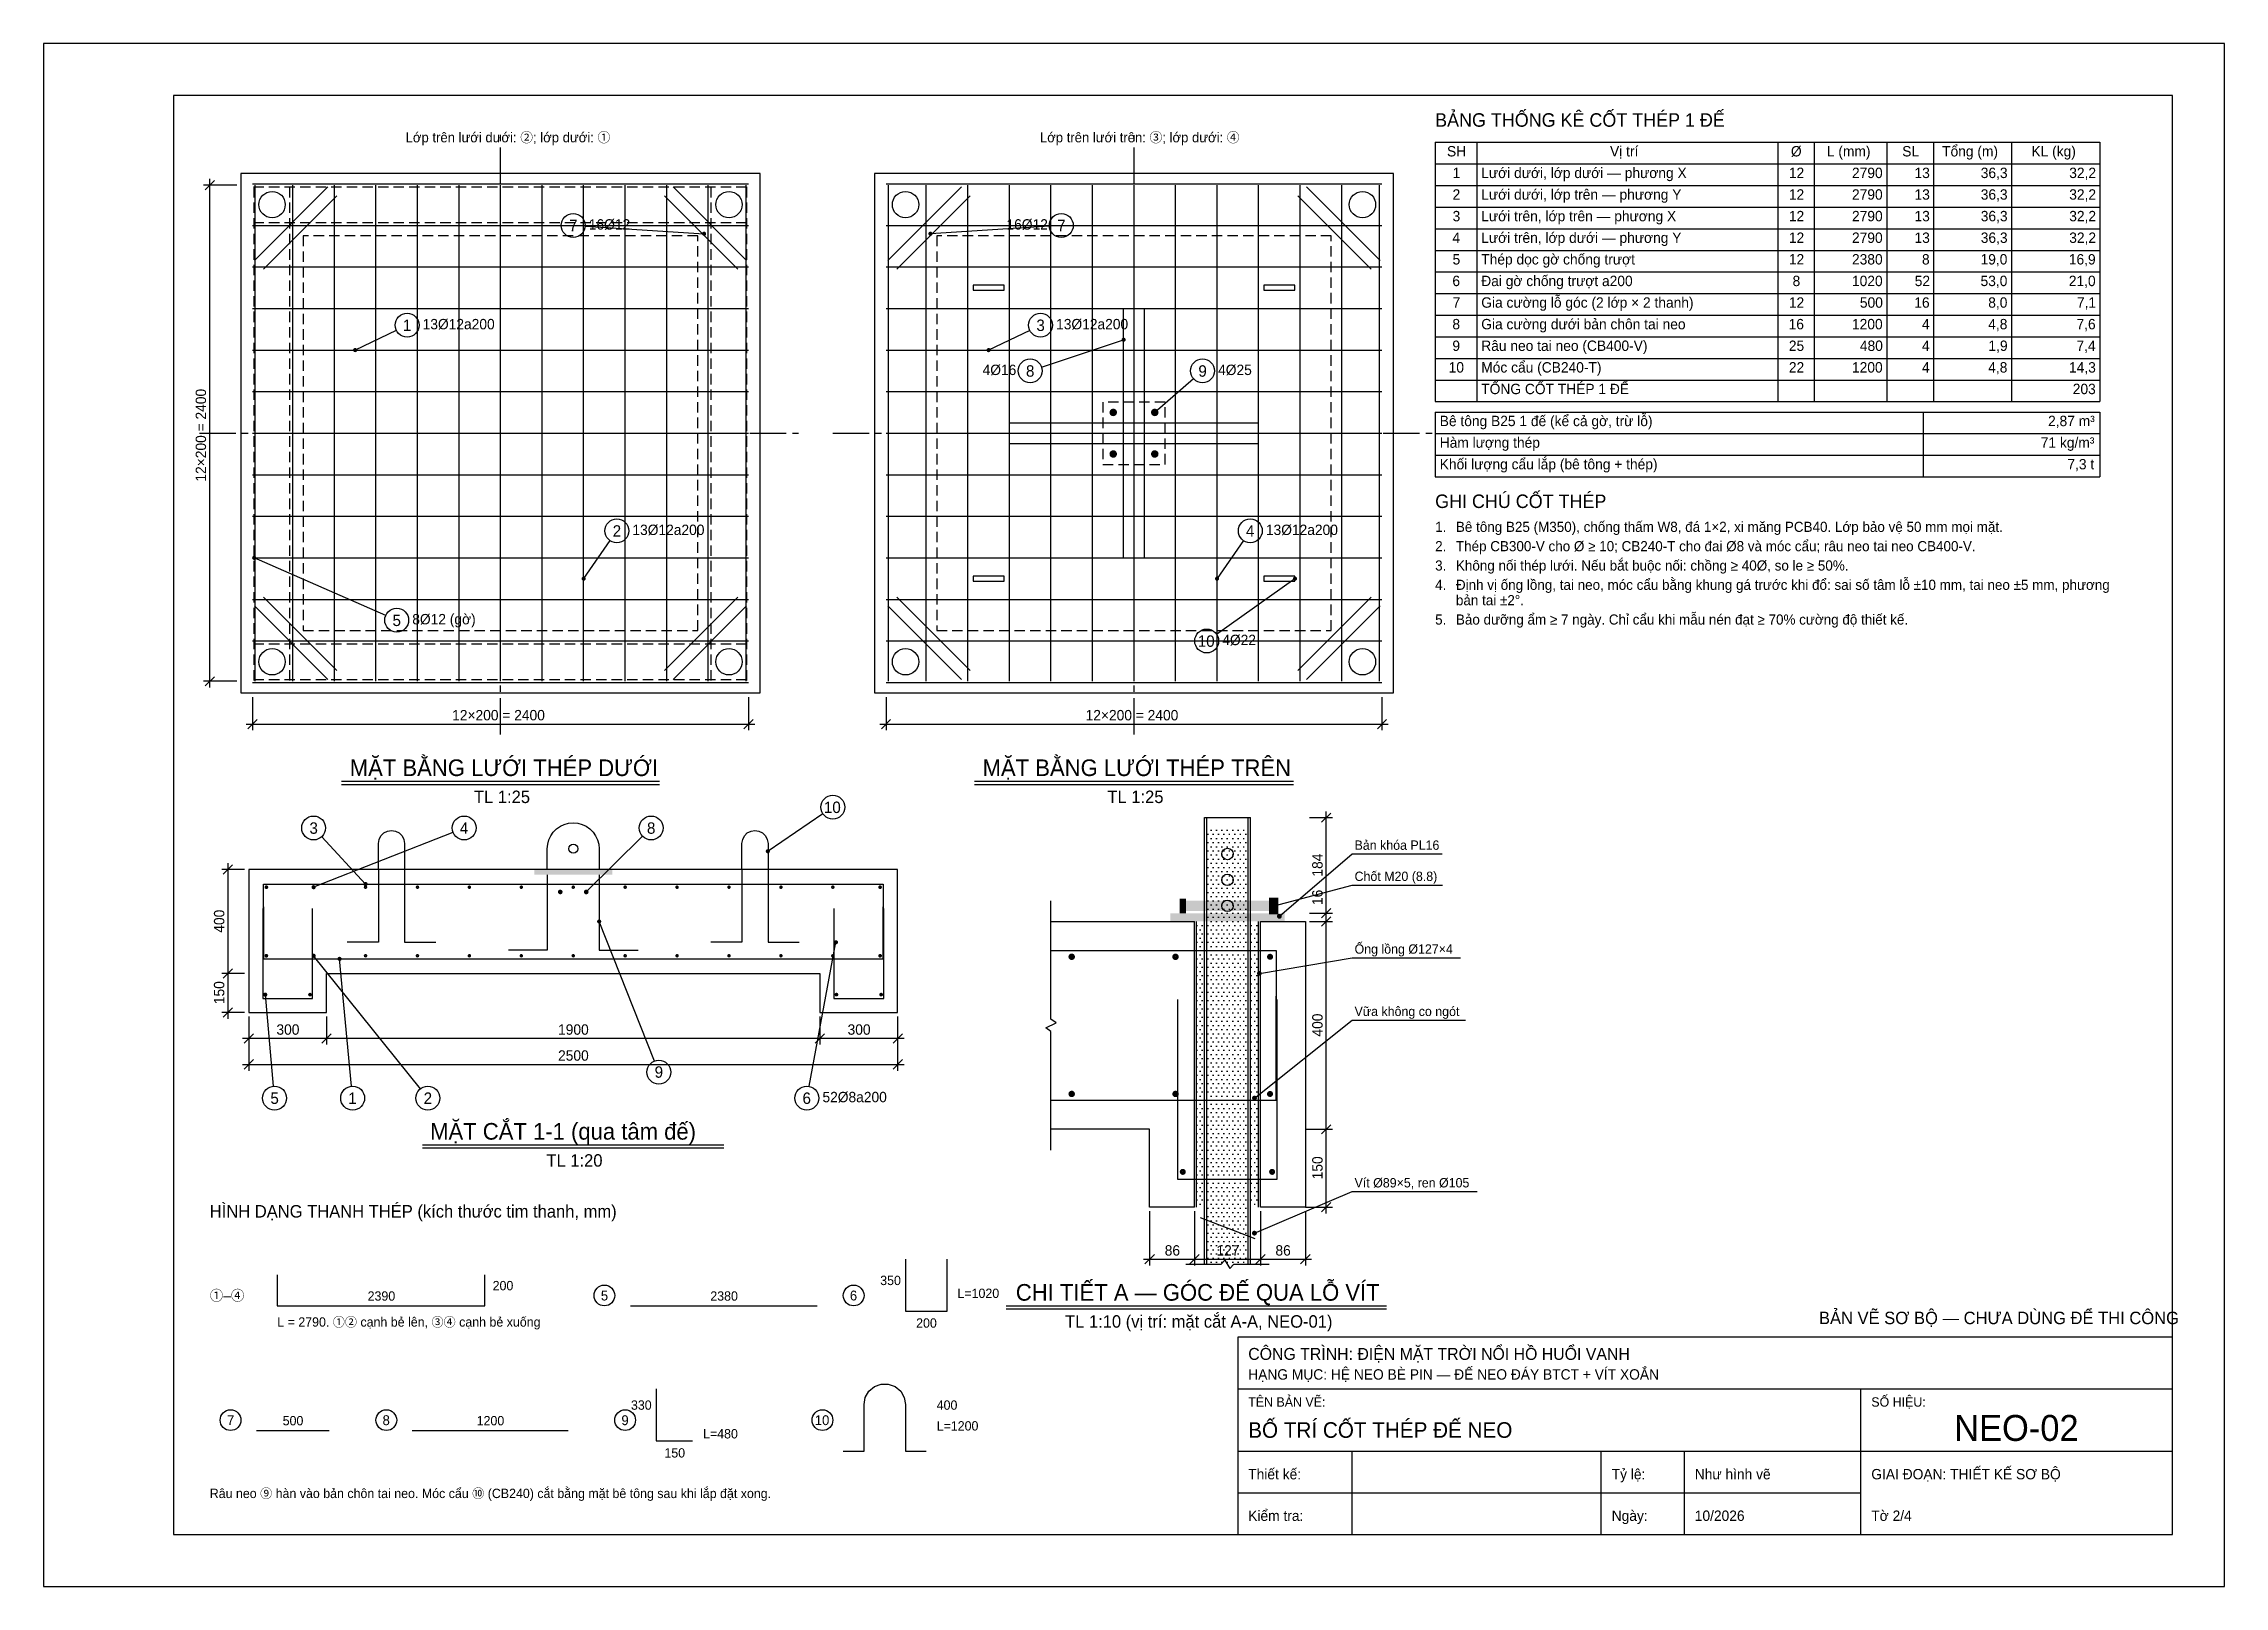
# Model space of a CAD drawing. Extents: x 0 to 45000, y 0 to 7425.
# Drawn here: x 11500 to 22000, y 0 to 7425 of the extents above; entities that cross this region are included whole.
import ezdxf

# ---------------------------------------------------------------- set-up
doc = ezdxf.new("R2010")
doc.units = 0
doc.header["$LTSCALE"] = 25
doc.linetypes.add('CENTER', pattern=[10.6, 7, -1.2, 1.2, -1.2])
doc.linetypes.add('DASHED', pattern=[3, 2, -1])
for name, color, linetype in [('AN', 8, 'DASHED'), ('BT', 7, 'CONTINUOUS'), ('BT_N', 7, 'CONTINUOUS'), ('BUN', 32, 'CONTINUOUS'), ('DIM', 8, 'CONTINUOUS'), ('KHUNG', 7, 'CONTINUOUS'), ('KHUNG_M', 7, 'CONTINUOUS'), ('TEXT', 7, 'CONTINUOUS'), ('THEP', 1, 'CONTINUOUS'), ('THEP_D', 1, 'DASHED'), ('THEPHINH', 5, 'CONTINUOUS'), ('THEPHINH_D', 5, 'DASHED'), ('TRUC', 1, 'CENTER'), ('VUA', 8, 'CONTINUOUS')]:
    doc.layers.add(name, color=color, linetype=linetype)
doc.styles.add('VN', font='arial.ttf', dxfattribs={"width": 0.95})

msp = doc.modelspace()

# ---------------------------------------------------------------- texts
at = {"layer": 'TEXT', "style": 'VN', "width": 0.95}
for s, height, p in [('BẢNG THỐNG KÊ CỐT THÉP 1 ĐẾ', 65, (18200, 7025)), ('Lớp trên lưới dưới: ②; lớp dưới: ①', 47.5, (13243, 6950)), ('Lớp trên lưới trên: ③; lớp dưới: ④', 47.5, (16297, 6950)), ('SH', 50, (18257, 6882)), ('Vị trí', 50, (19042, 6882)), ('Ø', 50, (19913, 6882)), ('L (mm)', 50, (20086, 6882)), ('SL', 50, (20449, 6882)), ('Tổng (m)', 50, (20641, 6882)), ('KL (kg)', 50, (21071, 6882)), ('1', 50, (18284, 6778)), ('Lưới dưới, lớp dưới — phương X', 50, (18422, 6778)), ('12', 50, (19903, 6778)), ('2790', 50, (20207, 6778)), ('13', 50, (20508, 6778)), ('36,3', 50, (20827, 6778)), ('32,2', 50, (21253, 6778)), ('2', 50, (18284, 6674)), ('Lưới dưới, lớp trên — phương Y', 50, (18422, 6674)), ('12', 50, (19903, 6674)), ('2790', 50, (20207, 6674)), ('13', 50, (20508, 6674)), ('36,3', 50, (20827, 6674)), ('32,2', 50, (21253, 6674)), ('3', 50, (18284, 6570)), ('Lưới trên, lớp trên — phương X', 50, (18422, 6570)), ('12', 50, (19903, 6570)), ('2790', 50, (20207, 6570)), ('13', 50, (20508, 6570)), ('36,3', 50, (20827, 6570)), ('32,2', 50, (21253, 6570)), ('7', 55, (14030, 6522)), ('16Ø12', 50, (14125, 6530)), ('16Ø12', 50, (16136, 6530)), ('7', 55, (16380, 6522)), ('4', 50, (18283, 6466)), ('Lưới trên, lớp dưới — phương Y', 50, (18422, 6466)), ('12', 50, (19903, 6466)), ('2790', 50, (20207, 6466)), ('13', 50, (20508, 6466)), ('36,3', 50, (20827, 6466)), ('32,2', 50, (21253, 6466)), ('5', 50, (18284, 6362)), ('Thép dọc gờ chống trượt', 50, (18422, 6362)), ('12', 50, (19903, 6362)), ('2380', 50, (20207, 6362)), ('8', 50, (20544, 6362)), ('19,0', 50, (20826, 6362)), ('16,9', 50, (21251, 6362)), ('6', 50, (18283, 6258)), ('Đai gờ chống trượt a200', 50, (18422, 6258)), ('8', 50, (19921, 6258)), ('1020', 50, (20207, 6258)), ('52', 50, (20509, 6258)), ('53,0', 50, (20826, 6258)), ('21,0', 50, (21251, 6258)), ('7', 50, (18284, 6154)), ('Gia cường lỗ góc (2 lớp × 2 thanh)', 50, (18422, 6154)), ('12', 50, (19903, 6154)), ('500', 50, (20245, 6154)), ('16', 50, (20507, 6154)), ('8,0', 50, (20863, 6154)), ('7,1', 50, (21290, 6154)), ('1', 55, (13230, 6042)), ('13Ø12a200', 50, (13325, 6050)), ('3', 55, (16280, 6042)), ('13Ø12a200', 50, (16375, 6050)), ('8', 50, (18283, 6050)), ('Gia cường dưới bản chôn tai neo', 50, (18422, 6050)), ('16', 50, (19902, 6050)), ('1200', 50, (20207, 6050)), ('4', 50, (20544, 6050)), ('4,8', 50, (20863, 6050)), ('7,6', 50, (21288, 6050)), ('9', 50, (18283, 5946)), ('Râu neo tai neo (CB400-V)', 50, (18422, 5946)), ('25', 50, (19903, 5946)), ('480', 50, (20245, 5946)), ('4', 50, (20544, 5946)), ('1,9', 50, (20864, 5946)), ('7,4', 50, (21288, 5946)), ('4Ø16', 50, (16021, 5830)), ('4Ø25', 50, (17155, 5830)), ('10', 50, (18265, 5842)), ('Móc cẩu (CB240-T)', 50, (18422, 5842)), ('22', 50, (19903, 5842)), ('1200', 50, (20207, 5842)), ('4', 50, (20544, 5842)), ('4,8', 50, (20863, 5842)), ('14,3', 50, (21252, 5842)), ('8', 55, (16230, 5822)), ('9', 55, (17060, 5822)), ('TỔNG CỐT THÉP 1 ĐẾ', 50, (18422, 5738)), ('203', 50, (21270, 5738)), ('Bê tông B25 1 đế (kể cả gờ, trừ lỗ)', 50, (18222, 5584)), ('2,87 m³', 50, (21151, 5584)), ('Hàm lượng thép', 50, (18222, 5480)), ('71 kg/m³', 50, (21116, 5480)), ('Khối lượng cẩu lắp (bê tông + thép)', 50, (18222, 5376)), ('7,3 t', 50, (21244, 5376)), ('GHI CHÚ CỐT THÉP', 65, (18200, 5190)), ('2', 55, (14240, 5052)), ('13Ø12a200', 50, (14335, 5060)), ('4', 55, (17289, 5052)), ('13Ø12a200', 50, (17385, 5060)), ('1.', 48.8, (18200, 5075)), ('Bê tông B25 (M350), chống thấm W8, đá 1×2, xi măng PCB40. Lớp bảo vệ 50 mm mọi mặt.', 48.75, (18300, 5075)), ('3.', 48.8, (18200, 4889)), ('2.', 48.8, (18200, 4982)), ('Thép CB300-V cho Ø ≥ 10; CB240-T cho đai Ø8 và móc cẩu; râu neo tai neo CB400-V.', 48.75, (18300, 4982)), ('Không nối thép lưới. Nếu bắt buộc nối: chồng ≥ 40Ø, so le ≥ 50%.', 48.75, (18300, 4889)), ('4.', 48.8, (18200, 4796)), ('Định vị ống lồng, tai neo, móc cẩu bằng khung gá trước khi đổ: sai số tâm lỗ ±10 mm, tai neo ±5 mm, phương', 48.75, (18300, 4796)), ('bản tai ±2°.', 48.75, (18300, 4722)), ('5', 55, (13180, 4622)), ('8Ø12 (gờ)', 50, (13275, 4630)), ('5.', 48.8, (18200, 4629)), ('Bảo dưỡng ẩm ≥ 7 ngày. Chỉ cẩu khi mẫu nén đạt ≥ 70% cường độ thiết kế.', 48.75, (18300, 4629)), ('10', 55, (17057, 4522)), ('4Ø22', 50, (17175, 4530)), ('12×200 = 2400', 50, (13467, 4168)), ('12×200 = 2400', 50, (16517, 4168)), ('MẶT BẰNG LƯỚI THÉP DƯỚI', 80, (12974, 3900)), ('MẶT BẰNG LƯỚI THÉP TRÊN', 80, (16021, 3900)), ('TL 1:25', 60, (13572, 3770)), ('TL 1:25', 60, (16622, 3770)), ('3', 55, (12780, 3622)), ('4', 55, (13504, 3622)), ('8', 55, (14405, 3622)), ('10', 55, (15257, 3722)), ('Bản khóa PL16', 45, (17812, 3545)), ('Chốt M20 (8.8)', 45, (17812, 3395)), ('Ống lồng Ø127×4', 45, (17812, 3045)), ('Vữa không co ngót', 45, (17812, 2745)), ('300', 50, (12621, 2655)), ('1900', 50, (13977, 2655)), ('300', 50, (15371, 2655)), ('2500', 50, (13977, 2530)), ('9', 55, (14442, 2448)), ('5', 55, (12592, 2322)), ('1', 55, (12967, 2322)), ('2', 55, (13330, 2322)), ('6', 55, (15154, 2322)), ('52Ø8a200', 50, (15250, 2330)), ('MẶT CẮT 1-1 (qua tâm đế)', 80, (13361, 2150)), ('TL 1:20', 60, (13921, 2020)), ('Vít Ø89×5, ren Ø105', 45, (17812, 1920)), ('HÌNH DẠNG THANH THÉP (kích thước tim thanh, mm)', 60, (12300, 1775)), ('86', 50, (16898, 1592)), ('127', 50, (17147, 1592)), ('86', 50, (17431, 1592)), ('200', 45, (13662, 1425)), ('350', 45, (15528, 1450)), ('CHI TIẾT A — GÓC ĐẾ QUA LỖ VÍT', 80, (16181, 1375)), ('①–④', 50, (12300, 1375)), ('2390', 45, (13060, 1375)), ('5', 47.5, (14183, 1376)), ('2380', 45, (14710, 1375)), ('6', 47.5, (15382, 1376)), ('L=1020', 45, (15900, 1388)), ('L = 2790. ①② cạnh bẻ lên, ③④ cạnh bẻ xuống', 45, (12625, 1250)), ('200', 45, (15701, 1245)), ('TL 1:10 (vị trí: mặt cắt A-A, NEO-01)', 60, (16418, 1245)), ('BẢN VẼ SƠ BỘ — CHƯA DÙNG ĐỂ THI CÔNG', 60, (20048, 1262)), ('CÔNG TRÌNH: ĐIỆN MẶT TRỜI NỔI HỒ HUỔI VANH', 57.5, (17300, 1090)), ('HẠNG MỤC: HỆ NEO BÈ PIN — ĐẾ NEO ĐÁY BTCT + VÍT XOẮN', 50, (17300, 995)), ('330', 45, (14328, 850)), ('400', 45, (15800, 850)), ('TÊN BẢN VẼ:', 45, (17300, 865)), ('SỐ HIỆU:', 45, (20300, 865)), ('7', 47.5, (12383, 776)), ('500', 45, (12651, 775)), ('8', 47.5, (13132, 776)), ('1200', 45, (13585, 775)), ('9', 47.5, (14282, 776)), ('L=480', 45, (14675, 712)), ('10', 47.5, (15213, 776)), ('L=1200', 45, (15800, 750)), ('BỐ TRÍ CỐT THÉP ĐẾ NEO', 75, (17300, 715)), ('NEO-02', 125, (20699, 700)), ('150', 45, (14489, 620)), ('Thiết kế:', 50, (17300, 515)), ('Tỷ lệ:', 50, (19050, 515)), ('Như hình vẽ', 50, (19450, 515)), ('GIAI ĐOẠN: THIẾT KẾ SƠ BỘ', 50, (20300, 515)), ('Râu neo ⑨ hàn vào bản chôn tai neo. Móc cẩu ⑩ (CB240) cắt bằng mặt bê tông sau khi lắp đặt xong.', 45, (12300, 425)), ('Kiểm tra:', 50, (17300, 315)), ('Ngày:', 50, (19050, 315)), ('10/2026', 50, (19450, 315)), ('Tờ 2/4', 50, (20300, 315))]:
    msp.add_text(s, height=height, dxfattribs=at).set_placement(p)
for s, p in [('12×200 = 2400', (12282, 5317)), ('184', (17658, 3416)), ('16', (17658, 3279)), ('400', (12370, 3146)), ('150', (12370, 2802)), ('400', (17658, 2646)), ('150', (17658, 1959))]:
    msp.add_text(s, height=50, rotation=90, dxfattribs=at).set_placement(p)

# ---------------------------------------------------------------- linework, layer by layer
at = {"layer": 'AN'}
for points in [[(12750, 4600), (14650, 4600), (14650, 6500), (12750, 6500)], [(15800, 4600), (17700, 4600), (17700, 6500), (15800, 6500)]]:
    msp.add_lwpolyline(points, close=True, dxfattribs=at)
at = {"layer": 'BT'}
msp.add_line((16350, 3200), (17041, 3200), dxfattribs=at)
for points in [[(12450, 4300), (14950, 4300), (14950, 6800), (12450, 6800)], [(15500, 4300), (18000, 4300), (18000, 6800), (15500, 6800)], [(12488, 2762), (12862, 2762), (12862, 2950), (15238, 2950), (15238, 2762), (15612, 2762), (15612, 3450), (12488, 3450)]]:
    msp.add_lwpolyline(points, close=True, dxfattribs=at)
for points in [[(17359, 3200), (17575, 3200), (17575, 1825), (17359, 1825)], [(17041, 1825), (16825, 1825), (16825, 2200), (16350, 2200)]]:
    msp.add_lwpolyline(points, dxfattribs=at)
at = {"layer": 'BT_N'}
msp.add_lwpolyline([(16350, 2100), (16350, 2670), (16325, 2688), (16375, 2712), (16350, 2730), (16350, 3300)], dxfattribs=at)
at = {"layer": 'BUN'}
for p, q in [((17575, 2200), (17700, 2200)), ((17575, 1825), (17700, 1825))]:
    msp.add_line(p, q, dxfattribs=at)
at = {"layer": 'DIM'}
for p, q in [((12430, 6744), (12270, 6744)), ((12278, 6722), (12322, 6766)), ((12300, 4326), (12300, 6774)), ((14107, 6546), (14680, 6510)), ((16343, 6546), (15770, 6510)), ((13198, 6045), (13000, 5950)), ((16248, 6045), (16050, 5950)), ((16305, 5868), (16700, 6000)), ((17037, 5812), (16850, 5650)), ((13147, 4673), (12514, 4950)), ((14227, 5033), (14100, 4850)), ((17277, 5033), (17150, 4850)), ((17147, 4583), (17525, 4850)), ((12430, 4356), (12270, 4356)), ((12278, 4334), (12322, 4378)), ((12506, 4280), (12506, 4120)), ((14894, 4280), (14894, 4120)), ((15556, 4280), (15556, 4120)), ((17944, 4280), (17944, 4120)), ((12476, 4150), (14924, 4150)), ((12484, 4128), (12528, 4172)), ((14872, 4128), (14916, 4172)), ((15526, 4150), (17974, 4150)), ((15534, 4128), (15578, 4172)), ((17922, 4128), (17966, 4172)), ((15252, 3718), (14988, 3538)), ((17595, 3700), (17705, 3700)), ((17652, 3678), (17698, 3722)), ((17675, 3210), (17675, 3730)), ((13471, 3629), (12800, 3365)), ((12839, 3608), (13050, 3380)), ((14384, 3610), (14112, 3342)), ((12365, 3428), (12410, 3472)), ((12388, 2920), (12388, 3480)), ((17450, 3225), (17800, 3525)), ((17800, 3525), (18234, 3525)), ((12468, 3450), (12358, 3450)), ((17425, 3275), (17800, 3375)), ((17800, 3375), (18235, 3375)), ((17652, 3217), (17698, 3262)), ((17652, 3217), (17698, 3262)), ((17675, 3170), (17675, 3270)), ((14441, 2528), (14175, 3200)), ((17595, 3240), (17705, 3240)), ((17595, 3240), (17705, 3240)), ((17595, 3200), (17705, 3200)), ((17595, 3200), (17705, 3200)), ((17652, 3178), (17698, 3222)), ((17652, 3178), (17698, 3222)), ((17675, 2170), (17675, 3230)), ((15186, 2407), (15315, 3100)), ((12468, 2950), (12358, 2950)), ((12468, 2950), (12358, 2950)), ((12365, 2928), (12410, 2972)), ((12365, 2928), (12410, 2972)), ((12388, 2732), (12388, 2980)), ((13314, 2395), (12800, 3035)), ((12982, 2407), (12925, 3020)), ((17354, 2950), (17800, 3025)), ((17800, 3025), (18322, 3025)), ((12607, 2407), (12568, 2848)), ((12468, 2762), (12358, 2762)), ((12365, 2740), (12410, 2785)), ((12488, 2742), (12488, 2608)), ((12488, 2742), (12488, 2482)), ((12862, 2742), (12862, 2608)), ((12862, 2742), (12862, 2608)), ((15238, 2742), (15238, 2608)), ((15238, 2742), (15238, 2608)), ((15612, 2742), (15612, 2608)), ((15612, 2742), (15612, 2482)), ((12458, 2638), (12893, 2638)), ((12465, 2615), (12510, 2660)), ((12832, 2638), (15268, 2638)), ((12840, 2615), (12885, 2660)), ((12840, 2615), (12885, 2660)), ((15207, 2638), (15643, 2638)), ((15215, 2615), (15260, 2660)), ((15215, 2615), (15260, 2660)), ((15590, 2615), (15635, 2660)), ((17330, 2350), (17800, 2725)), ((17800, 2725), (18346, 2725)), ((12465, 2490), (12510, 2535)), ((15590, 2490), (15635, 2535)), ((12458, 2512), (15643, 2512)), ((17652, 2178), (17698, 2222)), ((17652, 2178), (17698, 2222)), ((17675, 1795), (17675, 2230)), ((17595, 2200), (17705, 2200)), ((17595, 2200), (17705, 2200)), ((17330, 1700), (17800, 1900)), ((17800, 1900), (18402, 1900)), ((16825, 1805), (16825, 1545)), ((17041, 1805), (17041, 1545)), ((17041, 1805), (17041, 1545)), ((17359, 1805), (17359, 1545)), ((17359, 1805), (17359, 1545)), ((17575, 1805), (17575, 1545)), ((17595, 1825), (17705, 1825)), ((17652, 1802), (17698, 1848)), ((16795, 1575), (17071, 1575)), ((16802, 1552), (16848, 1598)), ((17011, 1575), (17389, 1575)), ((17019, 1552), (17064, 1598)), ((17019, 1552), (17064, 1598)), ((17329, 1575), (17605, 1575)), ((17336, 1552), (17381, 1598)), ((17336, 1552), (17381, 1598)), ((17552, 1552), (17598, 1598))]:
    msp.add_line(p, q, dxfattribs=at)
for points, const_width in [([(14685, 6510, 1), (14675, 6510, 1)], 10), ([(15775, 6510, 1), (15765, 6510, 1)], 10), ([(16705, 6000, 1), (16695, 6000, 1)], 10), ([(13005, 5950, 1), (12995, 5950, 1)], 10), ([(16055, 5950, 1), (16045, 5950, 1)], 10), ([(16855, 5650, 1), (16845, 5650, 1)], 10), ([(12519, 4950, 1), (12509, 4950, 1)], 10), ([(14105, 4850, 1), (14095, 4850, 1)], 10), ([(17155, 4850, 1), (17145, 4850, 1)], 10), ([(17530, 4850, 1), (17520, 4850, 1)], 10), ([(14992, 3538, 1), (14982, 3538, 1)], 10), ([(12805, 3365, 1), (12795, 3365, 1)], 10), ([(13055, 3380, 1), (13045, 3380, 1)], 10), ([(14118, 3342, 1), (14108, 3342, 1)], 10), ([(17431, 3275, 1), (17419, 3275, 1)], 11.2), ([(14180, 3200, 1), (14170, 3200, 1)], 10), ([(17456, 3225, 1), (17444, 3225, 1)], 11.2), ([(12805, 3035, 1), (12795, 3035, 1)], 10), ([(15320, 3100, 1), (15310, 3100, 1)], 10), ([(12930, 3020, 1), (12920, 3020, 1)], 10), ([(17359, 2950, 1), (17348, 2950, 1)], 11.2), ([(12572, 2848, 1), (12562, 2848, 1)], 10), ([(17336, 2350, 1), (17324, 2350, 1)], 11.2), ([(17336, 1700, 1), (17324, 1700, 1)], 11.2)]:
    msp.add_lwpolyline(points, format="xyb", close=True, dxfattribs=dict(at, const_width=const_width))
at = {"layer": 'KHUNG'}
for points in [[(12125, 250), (21750, 250), (21750, 7175), (12125, 7175)], [(17250, 250), (21750, 250), (21750, 1200), (17250, 1200)]]:
    msp.add_lwpolyline(points, close=True, dxfattribs=at)
at = {"layer": 'KHUNG_M'}
for p, q in [((18200, 6950), (21400, 6950)), ((18200, 6950), (18200, 5702)), ((18400, 6950), (18400, 5702)), ((19850, 6950), (19850, 5702)), ((20025, 6950), (20025, 5702)), ((20375, 6950), (20375, 5702)), ((20600, 6950), (20600, 5702)), ((20975, 6950), (20975, 5702)), ((21400, 6950), (21400, 5702)), ((18200, 6846), (21400, 6846)), ((18200, 6742), (21400, 6742)), ((18200, 6638), (21400, 6638)), ((18200, 6534), (21400, 6534)), ((18200, 6430), (21400, 6430)), ((18200, 6326), (21400, 6326)), ((18200, 6222), (21400, 6222)), ((18200, 6118), (21400, 6118)), ((18200, 6014), (21400, 6014)), ((18200, 5910), (21400, 5910)), ((18200, 5806), (21400, 5806)), ((18200, 5702), (21400, 5702)), ((18200, 5702), (21400, 5702)), ((18200, 5652), (21400, 5652)), ((18200, 5652), (18200, 5340)), ((20550, 5652), (20550, 5340)), ((21400, 5652), (21400, 5340)), ((18200, 5548), (21400, 5548)), ((18200, 5444), (21400, 5444)), ((18200, 5340), (21400, 5340)), ((18200, 5340), (21400, 5340)), ((17250, 950), (21750, 950)), ((20250, 250), (20250, 950)), ((17250, 650), (21750, 650)), ((17800, 250), (17800, 650)), ((19000, 250), (19000, 650)), ((19400, 250), (19400, 650)), ((17250, 450), (20250, 450))]:
    msp.add_line(p, q, dxfattribs=at)
msp.add_lwpolyline([(11500, 0), (22000, 0), (22000, 7425), (11500, 7425)], close=True, dxfattribs=at)
at = {"layer": 'TEXT'}
for p, q in [((12935, 3875), (14465, 3875)), ((12935, 3860), (14465, 3860)), ((15982, 3875), (17518, 3875)), ((15982, 3860), (17518, 3860)), ((13325, 2125), (14775, 2125)), ((13325, 2110), (14775, 2110)), ((16135, 1350), (17965, 1350)), ((16135, 1335), (17965, 1335))]:
    msp.add_line(p, q, dxfattribs=at)
for centre, radius in [((14050, 6550), 57.5), ((16400, 6550), 57.5), ((13250, 6070), 57.5), ((16300, 6070), 57.5), ((16250, 5850), 57.5), ((17080, 5850), 57.5), ((14260, 5080), 57.5), ((17310, 5080), 57.5), ((13200, 4650), 57.5), ((17100, 4550), 57.5), ((15300, 3750), 57.5), ((12800, 3650), 57.5), ((13525, 3650), 57.5), ((14425, 3650), 57.5), ((14462, 2475), 57.5), ((12612, 2350), 57.5), ((12988, 2350), 57.5), ((13350, 2350), 57.5), ((15175, 2350), 57.5), ((14200, 1400), 50), ((15400, 1400), 50), ((12400, 800), 50), ((13150, 800), 50), ((14300, 800), 50), ((15250, 800), 50)]:
    msp.add_circle(centre, radius, dxfattribs=at)
at = {"layer": 'THEP'}
for p, q in [((12506, 6750), (14894, 6750)), ((12869, 6735), (12515, 6381)), ((12518, 4356), (12518, 6744)), ((12700, 4356), (12700, 6744)), ((12900, 4356), (12900, 6744)), ((13100, 4356), (13100, 6744)), ((13300, 4356), (13300, 6744)), ((13500, 4356), (13500, 6744)), ((13700, 4356), (13700, 6744)), ((13900, 4356), (13900, 6744)), ((14100, 4356), (14100, 6744)), ((14300, 4356), (14300, 6744)), ((14500, 4356), (14500, 6744)), ((14885, 6381), (14531, 6735)), ((14700, 4356), (14700, 6744)), ((14882, 4356), (14882, 6744)), ((15556, 6750), (17944, 6750)), ((15919, 6735), (15565, 6381)), ((15568, 4356), (15568, 6744)), ((15750, 4356), (15750, 6744)), ((15950, 4356), (15950, 6744)), ((16150, 4356), (16150, 6744)), ((16350, 4356), (16350, 6744)), ((16550, 4356), (16550, 6744)), ((16750, 4356), (16750, 6744)), ((16950, 4356), (16950, 6744)), ((17150, 4356), (17150, 6744)), ((17350, 4356), (17350, 6744)), ((17550, 4356), (17550, 6744)), ((17935, 6381), (17581, 6735)), ((17750, 4356), (17750, 6744)), ((17932, 4356), (17932, 6744)), ((12911, 6692), (12558, 6339)), ((14842, 6339), (14489, 6692)), ((15961, 6692), (15608, 6339)), ((17892, 6339), (17539, 6692)), ((12506, 6550), (14894, 6550)), ((15556, 6550), (17944, 6550)), ((12506, 6350), (14894, 6350)), ((15556, 6350), (17944, 6350)), ((12506, 6150), (14894, 6150)), ((15556, 6150), (17944, 6150)), ((16700, 4950), (16700, 6150)), ((16800, 4950), (16800, 6150)), ((12506, 5950), (14894, 5950)), ((15556, 5950), (17944, 5950)), ((12506, 5750), (14894, 5750)), ((15556, 5750), (17944, 5750)), ((16150, 5600), (17350, 5600)), ((12506, 5550), (14894, 5550)), ((15556, 5550), (17944, 5550)), ((16150, 5500), (17350, 5500)), ((12506, 5350), (14894, 5350)), ((15556, 5350), (17944, 5350)), ((12506, 5150), (14894, 5150)), ((15556, 5150), (17944, 5150)), ((12506, 4950), (14894, 4950)), ((15556, 4950), (17944, 4950)), ((12506, 4750), (14894, 4750)), ((12558, 4761), (12911, 4408)), ((14489, 4408), (14842, 4761)), ((15556, 4750), (17944, 4750)), ((15608, 4761), (15961, 4408)), ((17539, 4408), (17892, 4761)), ((12515, 4719), (12869, 4365)), ((14531, 4365), (14885, 4719)), ((15565, 4719), (15919, 4365)), ((17581, 4365), (17935, 4719)), ((12506, 4550), (14894, 4550)), ((15556, 4550), (17944, 4550)), ((12506, 4350), (14894, 4350)), ((15556, 4350), (17944, 4350)), ((14325, 1350), (15225, 1350)), ((12525, 750), (12875, 750)), ((13275, 750), (14025, 750))]:
    msp.add_line(p, q, dxfattribs=at)
for points in [[(15975, 6238), (16125, 6238), (16125, 6262), (15975, 6262)], [(17375, 6238), (17525, 6238), (17525, 6262), (17375, 6262)], [(15975, 4838), (16125, 4838), (16125, 4862), (15975, 4862)], [(17375, 4838), (17525, 4838), (17525, 4862), (17375, 4862)]]:
    msp.add_lwpolyline(points, close=True, dxfattribs=at)
for points in [[(13112, 3450), (13112, 3575), (13112, 3575), (13116, 3594), (13124, 3612), (13138, 3626), (13156, 3634), (13175, 3638), (13194, 3634), (13212, 3626), (13226, 3612), (13234, 3594), (13238, 3575), (13238, 3575), (13238, 3450)], [(14862, 3450), (14862, 3575), (14862, 3575), (14866, 3594), (14874, 3612), (14888, 3626), (14906, 3634), (14925, 3638), (14944, 3634), (14962, 3626), (14976, 3612), (14984, 3594), (14988, 3575), (14988, 3575), (14988, 3450)], [(12558, 3130), (12558, 3380), (15543, 3380), (15543, 3130)], [(13112, 3450), (13112, 3100), (12962, 3100)], [(13238, 3450), (13238, 3100), (13388, 3100)], [(14862, 3450), (14862, 3100), (14712, 3100)], [(14988, 3450), (14988, 3100), (15138, 3100)], [(12555, 3262), (12555, 2830), (12795, 2830), (12795, 3262)], [(12558, 3270), (12558, 3020), (15543, 3020), (15543, 3270)], [(15305, 3262), (15305, 2830), (15545, 2830), (15545, 3262)], [(16350, 3060), (17435, 3060), (17435, 2560)], [(16350, 2340), (17435, 2340), (17435, 2840)], [(16960, 2825), (16960, 1960), (17440, 1960), (17440, 2825)], [(15650, 1575), (15650, 1325), (15850, 1325), (15850, 1575)], [(12625, 1500), (12625, 1350), (13625, 1350), (13625, 1500)], [(14450, 950), (14450, 700), (14625, 700)], [(15350, 650), (15450, 650), (15450, 875), (15450, 875), (15456, 909), (15473, 939), (15500, 962), (15533, 973), (15567, 973), (15600, 962), (15627, 939), (15644, 909), (15650, 875), (15650, 875), (15650, 650), (15750, 650)]]:
    msp.add_lwpolyline(points, dxfattribs=at)
for points, const_width in [([(12577, 3365, 1), (12568, 3365, 1)], 8.75), ([(12804, 3365, 1), (12796, 3365, 1)], 8.75), ([(13054, 3365, 1), (13046, 3365, 1)], 8.75), ([(13304, 3365, 1), (13296, 3365, 1)], 8.75), ([(13554, 3365, 1), (13546, 3365, 1)], 8.75), ([(13804, 3365, 1), (13796, 3365, 1)], 8.75), ([(14054, 3365, 1), (14046, 3365, 1)], 8.75), ([(14304, 3365, 1), (14296, 3365, 1)], 8.75), ([(14554, 3365, 1), (14546, 3365, 1)], 8.75), ([(14804, 3365, 1), (14796, 3365, 1)], 8.75), ([(15054, 3365, 1), (15046, 3365, 1)], 8.75), ([(15304, 3365, 1), (15296, 3365, 1)], 8.75), ([(15532, 3365, 1), (15523, 3365, 1)], 8.75), ([(13993, 3342, 1), (13982, 3342, 1)], 11.2), ([(14118, 3342, 1), (14107, 3342, 1)], 11.2), ([(16458, 3030, 1), (16442, 3030, 1)], 15), ([(16958, 3030, 1), (16942, 3030, 1)], 15), ([(17412, 3030, 1), (17398, 3030, 1)], 15), ([(12577, 3035, 1), (12568, 3035, 1)], 8.75), ([(12804, 3035, 1), (12796, 3035, 1)], 8.75), ([(13054, 3035, 1), (13046, 3035, 1)], 8.75), ([(13304, 3035, 1), (13296, 3035, 1)], 8.75), ([(13554, 3035, 1), (13546, 3035, 1)], 8.75), ([(13804, 3035, 1), (13796, 3035, 1)], 8.75), ([(14054, 3035, 1), (14046, 3035, 1)], 8.75), ([(14304, 3035, 1), (14296, 3035, 1)], 8.75), ([(14554, 3035, 1), (14546, 3035, 1)], 8.75), ([(14804, 3035, 1), (14796, 3035, 1)], 8.75), ([(15054, 3035, 1), (15046, 3035, 1)], 8.75), ([(15304, 3035, 1), (15296, 3035, 1)], 8.75), ([(15532, 3035, 1), (15523, 3035, 1)], 8.75), ([(12572, 2848, 1), (12563, 2848, 1)], 8.75), ([(12787, 2848, 1), (12778, 2848, 1)], 8.75), ([(15322, 2848, 1), (15313, 2848, 1)], 8.75), ([(15537, 2848, 1), (15528, 2848, 1)], 8.75), ([(16458, 2370, 1), (16442, 2370, 1)], 15), ([(16958, 2370, 1), (16942, 2370, 1)], 15), ([(17412, 2370, 1), (17398, 2370, 1)], 15), ([(16992, 1995, 1), (16978, 1995, 1)], 15), ([(17422, 1995, 1), (17408, 1995, 1)], 15)]:
    msp.add_lwpolyline(points, format="xyb", close=True, dxfattribs=dict(at, const_width=const_width))
at = {"layer": 'THEP_D'}
for p, q in [((12510, 6736), (14890, 6736)), ((12514, 4360), (12514, 6740)), ((12686, 4360), (12686, 6740)), ((14714, 4360), (14714, 6740)), ((14886, 4360), (14886, 6740)), ((12510, 6564), (14890, 6564)), ((12510, 4536), (14890, 4536)), ((12510, 4364), (14890, 4364))]:
    msp.add_line(p, q, dxfattribs=at)
at = {"layer": 'THEPHINH'}
for p, q in [((17089, 1550), (17089, 3700)), ((17089, 3700), (17311, 3700)), ((17101, 1550), (17101, 3700)), ((17299, 1550), (17299, 3700)), ((17311, 1550), (17311, 3700)), ((17041, 1825), (17041, 3200)), ((17051, 1825), (17051, 3200)), ((17349, 1825), (17349, 3200)), ((17359, 1825), (17359, 3200)), ((17069, 1775), (17331, 1675))]:
    msp.add_line(p, q, dxfattribs=at)
at = {"layer": 'THEPHINH', "const_width": 18}
for points in [[(16659, 5650, 1), (16641, 5650, 1)], [(16859, 5650, 1), (16841, 5650, 1)], [(16659, 5450, 1), (16641, 5450, 1)], [(16859, 5450, 1), (16841, 5450, 1)]]:
    msp.add_lwpolyline(points, format="xyb", close=True, dxfattribs=at)
at = {"layer": 'THEPHINH'}
for points in [[(13925, 3450), (13925, 3550), (13927, 3572), (13933, 3593), (13942, 3612), (13954, 3630), (13970, 3646), (13988, 3658), (14007, 3667), (14028, 3673), (14050, 3675), (14072, 3673), (14093, 3667), (14112, 3658), (14130, 3646), (14146, 3630), (14158, 3612), (14167, 3593), (14173, 3572), (14175, 3550), (14175, 3450)], [(13925, 3425), (13925, 3062), (13738, 3062)], [(14175, 3425), (14175, 3062), (14362, 3062)], [(17000, 1550), (17170, 1550), (17188, 1570), (17212, 1530), (17230, 1550), (17400, 1550)]]:
    msp.add_lwpolyline(points, dxfattribs=at)
for centre, radius in [((12600, 6650), 63.5), ((14800, 6650), 63.5), ((15650, 6650), 63.5), ((17850, 6650), 63.5), ((12600, 4450), 63.5), ((14800, 4450), 63.5), ((15650, 4450), 63.5), ((17850, 4450), 63.5), ((14050, 3550), 21.9), ((17200, 3525), 27.5), ((17200, 3400), 27.5), ((17200, 3275), 27.5)]:
    msp.add_circle(centre, radius, dxfattribs=at)
for points in [[(13862, 3425), (14238, 3425), (13862, 3450), (14238, 3450)], [(16970, 3240), (17000, 3240), (16970, 3310), (17000, 3310)], [(17000, 3250), (17400, 3250), (17000, 3300), (17400, 3300)], [(17400, 3235), (17445, 3235), (17400, 3315), (17445, 3315)], [(16925, 3200), (17475, 3200), (16925, 3240), (17475, 3240)]]:
    msp.add_solid(points, dxfattribs=at)
at = {"layer": 'THEPHINH_D'}
msp.add_lwpolyline([(16600, 5400), (16900, 5400), (16900, 5700), (16600, 5700)], close=True, dxfattribs=at)
at = {"layer": 'TRUC'}
for p, q in [((13700, 4100), (13700, 7000)), ((16750, 4100), (16750, 7000)), ((12250, 5550), (15150, 5550)), ((15300, 5550), (18200, 5550))]:
    msp.add_line(p, q, dxfattribs=at)
at = {"layer": 'VUA'}
for p, q in [((17101, 3620), (17108, 3620)), ((17101, 3580), (17108, 3580)), ((17118, 3640), (17124, 3640)), ((17118, 3600), (17124, 3600)), ((17128, 3620), (17134, 3620)), ((17128, 3580), (17134, 3580)), ((17144, 3640), (17150, 3640)), ((17144, 3600), (17150, 3600)), ((17154, 3620), (17160, 3620)), ((17154, 3580), (17160, 3580)), ((17170, 3640), (17176, 3640)), ((17170, 3600), (17176, 3600)), ((17180, 3620), (17186, 3620)), ((17180, 3580), (17186, 3580)), ((17196, 3640), (17202, 3640)), ((17196, 3600), (17202, 3600)), ((17206, 3620), (17212, 3620)), ((17206, 3580), (17212, 3580)), ((17223, 3640), (17229, 3640)), ((17223, 3600), (17229, 3600)), ((17232, 3620), (17239, 3620)), ((17232, 3580), (17239, 3580)), ((17249, 3640), (17255, 3640)), ((17249, 3600), (17255, 3600)), ((17259, 3620), (17265, 3620)), ((17259, 3580), (17265, 3580)), ((17275, 3640), (17281, 3640)), ((17275, 3600), (17281, 3600)), ((17285, 3620), (17291, 3620)), ((17285, 3580), (17291, 3580)), ((17101, 3540), (17108, 3540)), ((17101, 3500), (17108, 3500)), ((17118, 3560), (17124, 3560)), ((17118, 3520), (17124, 3520)), ((17118, 3480), (17124, 3480)), ((17128, 3540), (17134, 3540)), ((17128, 3500), (17134, 3500)), ((17144, 3560), (17150, 3560)), ((17144, 3520), (17150, 3520)), ((17144, 3480), (17150, 3480)), ((17154, 3540), (17160, 3540)), ((17154, 3500), (17160, 3500)), ((17170, 3560), (17176, 3560)), ((17170, 3520), (17176, 3520)), ((17170, 3480), (17176, 3480)), ((17180, 3540), (17186, 3540)), ((17180, 3500), (17186, 3500)), ((17196, 3560), (17202, 3560)), ((17196, 3520), (17202, 3520)), ((17196, 3480), (17202, 3480)), ((17206, 3540), (17212, 3540)), ((17206, 3500), (17212, 3500)), ((17223, 3560), (17229, 3560)), ((17223, 3520), (17229, 3520)), ((17223, 3480), (17229, 3480)), ((17232, 3540), (17239, 3540)), ((17232, 3500), (17239, 3500)), ((17249, 3560), (17255, 3560)), ((17249, 3520), (17255, 3520)), ((17249, 3480), (17255, 3480)), ((17259, 3540), (17265, 3540)), ((17259, 3500), (17265, 3500)), ((17275, 3560), (17281, 3560)), ((17275, 3520), (17281, 3520)), ((17275, 3480), (17281, 3480)), ((17285, 3540), (17291, 3540)), ((17285, 3500), (17291, 3500)), ((17101, 3460), (17108, 3460)), ((17101, 3420), (17108, 3420)), ((17101, 3380), (17108, 3380)), ((17118, 3440), (17124, 3440)), ((17118, 3400), (17124, 3400)), ((17118, 3360), (17124, 3360)), ((17128, 3460), (17134, 3460)), ((17128, 3420), (17134, 3420)), ((17128, 3380), (17134, 3380)), ((17144, 3440), (17150, 3440)), ((17144, 3400), (17150, 3400)), ((17144, 3360), (17150, 3360)), ((17154, 3460), (17160, 3460)), ((17154, 3420), (17160, 3420)), ((17154, 3380), (17160, 3380)), ((17170, 3440), (17176, 3440)), ((17170, 3400), (17176, 3400)), ((17170, 3360), (17176, 3360)), ((17180, 3460), (17186, 3460)), ((17180, 3420), (17186, 3420)), ((17180, 3380), (17186, 3380)), ((17196, 3440), (17202, 3440)), ((17196, 3400), (17202, 3400)), ((17196, 3360), (17202, 3360)), ((17206, 3460), (17212, 3460)), ((17206, 3420), (17212, 3420)), ((17206, 3380), (17212, 3380)), ((17223, 3440), (17229, 3440)), ((17223, 3400), (17229, 3400)), ((17223, 3360), (17229, 3360)), ((17232, 3460), (17239, 3460)), ((17232, 3420), (17239, 3420)), ((17232, 3380), (17239, 3380)), ((17249, 3440), (17255, 3440)), ((17249, 3400), (17255, 3400)), ((17249, 3360), (17255, 3360)), ((17259, 3460), (17265, 3460)), ((17259, 3420), (17265, 3420)), ((17259, 3380), (17265, 3380)), ((17275, 3440), (17281, 3440)), ((17275, 3400), (17281, 3400)), ((17275, 3360), (17281, 3360)), ((17285, 3460), (17291, 3460)), ((17285, 3420), (17291, 3420)), ((17285, 3380), (17291, 3380)), ((17101, 3340), (17108, 3340)), ((17101, 3300), (17108, 3300)), ((17101, 3260), (17108, 3260)), ((17118, 3320), (17124, 3320)), ((17118, 3280), (17124, 3280)), ((17128, 3340), (17134, 3340)), ((17128, 3300), (17134, 3300)), ((17128, 3260), (17134, 3260)), ((17144, 3320), (17150, 3320)), ((17144, 3280), (17150, 3280)), ((17154, 3340), (17160, 3340)), ((17154, 3300), (17160, 3300)), ((17154, 3260), (17160, 3260)), ((17170, 3320), (17176, 3320)), ((17170, 3280), (17176, 3280)), ((17180, 3340), (17186, 3340)), ((17180, 3300), (17186, 3300)), ((17180, 3260), (17186, 3260)), ((17196, 3320), (17202, 3320)), ((17196, 3280), (17202, 3280)), ((17206, 3340), (17212, 3340)), ((17206, 3300), (17212, 3300)), ((17206, 3260), (17212, 3260)), ((17223, 3320), (17229, 3320)), ((17223, 3280), (17229, 3280)), ((17232, 3340), (17239, 3340)), ((17232, 3300), (17239, 3300)), ((17232, 3260), (17239, 3260)), ((17249, 3320), (17255, 3320)), ((17249, 3280), (17255, 3280)), ((17259, 3340), (17265, 3340)), ((17259, 3300), (17265, 3300)), ((17259, 3260), (17265, 3260)), ((17275, 3320), (17281, 3320)), ((17275, 3280), (17281, 3280)), ((17285, 3340), (17291, 3340)), ((17285, 3300), (17291, 3300)), ((17285, 3260), (17291, 3260)), ((17051, 3180), (17055, 3180)), ((17065, 3160), (17071, 3160)), ((17075, 3180), (17081, 3180)), ((17101, 3220), (17108, 3220)), ((17101, 3180), (17108, 3180)), ((17118, 3240), (17124, 3240)), ((17118, 3200), (17124, 3200)), ((17118, 3160), (17124, 3160)), ((17128, 3220), (17134, 3220)), ((17128, 3180), (17134, 3180)), ((17144, 3240), (17150, 3240)), ((17144, 3200), (17150, 3200)), ((17144, 3160), (17150, 3160)), ((17154, 3220), (17160, 3220)), ((17154, 3180), (17160, 3180)), ((17170, 3240), (17176, 3240)), ((17170, 3200), (17176, 3200)), ((17170, 3160), (17176, 3160)), ((17180, 3220), (17186, 3220)), ((17180, 3180), (17186, 3180)), ((17196, 3240), (17202, 3240)), ((17196, 3200), (17202, 3200)), ((17196, 3160), (17202, 3160)), ((17206, 3220), (17212, 3220)), ((17206, 3180), (17212, 3180)), ((17223, 3240), (17229, 3240)), ((17223, 3200), (17229, 3200)), ((17223, 3160), (17229, 3160)), ((17232, 3220), (17239, 3220)), ((17232, 3180), (17239, 3180)), ((17249, 3240), (17255, 3240)), ((17249, 3200), (17255, 3200)), ((17249, 3160), (17255, 3160)), ((17259, 3220), (17265, 3220)), ((17259, 3180), (17265, 3180)), ((17275, 3240), (17281, 3240)), ((17275, 3200), (17281, 3200)), ((17275, 3160), (17281, 3160)), ((17285, 3220), (17291, 3220)), ((17285, 3180), (17291, 3180)), ((17311, 3180), (17318, 3180)), ((17328, 3160), (17334, 3160)), ((17338, 3180), (17344, 3180)), ((17051, 3140), (17055, 3140)), ((17051, 3100), (17055, 3100)), ((17051, 3060), (17055, 3060)), ((17065, 3120), (17071, 3120)), ((17065, 3080), (17071, 3080)), ((17075, 3140), (17081, 3140)), ((17075, 3100), (17081, 3100)), ((17075, 3060), (17081, 3060)), ((17101, 3140), (17108, 3140)), ((17101, 3100), (17108, 3100)), ((17101, 3060), (17108, 3060)), ((17118, 3120), (17124, 3120)), ((17118, 3080), (17124, 3080)), ((17128, 3140), (17134, 3140)), ((17128, 3100), (17134, 3100)), ((17128, 3060), (17134, 3060)), ((17144, 3120), (17150, 3120)), ((17144, 3080), (17150, 3080)), ((17154, 3140), (17160, 3140)), ((17154, 3100), (17160, 3100)), ((17154, 3060), (17160, 3060)), ((17170, 3120), (17176, 3120)), ((17170, 3080), (17176, 3080)), ((17180, 3140), (17186, 3140)), ((17180, 3100), (17186, 3100)), ((17180, 3060), (17186, 3060)), ((17196, 3120), (17202, 3120)), ((17196, 3080), (17202, 3080)), ((17206, 3140), (17212, 3140)), ((17206, 3100), (17212, 3100)), ((17206, 3060), (17212, 3060)), ((17223, 3120), (17229, 3120)), ((17223, 3080), (17229, 3080)), ((17232, 3140), (17239, 3140)), ((17232, 3100), (17239, 3100)), ((17232, 3060), (17239, 3060)), ((17249, 3120), (17255, 3120)), ((17249, 3080), (17255, 3080)), ((17259, 3140), (17265, 3140)), ((17259, 3100), (17265, 3100)), ((17259, 3060), (17265, 3060)), ((17275, 3120), (17281, 3120)), ((17275, 3080), (17281, 3080)), ((17285, 3140), (17291, 3140)), ((17285, 3100), (17291, 3100)), ((17285, 3060), (17291, 3060)), ((17311, 3140), (17318, 3140)), ((17311, 3100), (17318, 3100)), ((17311, 3060), (17318, 3060)), ((17328, 3120), (17334, 3120)), ((17328, 3080), (17334, 3080)), ((17338, 3140), (17344, 3140)), ((17338, 3100), (17344, 3100)), ((17338, 3060), (17344, 3060)), ((17051, 3020), (17055, 3020)), ((17051, 2980), (17055, 2980)), ((17051, 2940), (17055, 2940)), ((17065, 3040), (17071, 3040)), ((17065, 3000), (17071, 3000)), ((17065, 2960), (17071, 2960)), ((17075, 3020), (17081, 3020)), ((17075, 2980), (17081, 2980)), ((17075, 2940), (17081, 2940)), ((17101, 3020), (17108, 3020)), ((17101, 2980), (17108, 2980)), ((17101, 2940), (17108, 2940)), ((17118, 3040), (17124, 3040)), ((17118, 3000), (17124, 3000)), ((17118, 2960), (17124, 2960)), ((17128, 3020), (17134, 3020)), ((17128, 2980), (17134, 2980)), ((17128, 2940), (17134, 2940)), ((17144, 3040), (17150, 3040)), ((17144, 3000), (17150, 3000)), ((17144, 2960), (17150, 2960)), ((17154, 3020), (17160, 3020)), ((17154, 2980), (17160, 2980)), ((17154, 2940), (17160, 2940)), ((17170, 3040), (17176, 3040)), ((17170, 3000), (17176, 3000)), ((17170, 2960), (17176, 2960)), ((17180, 3020), (17186, 3020)), ((17180, 2980), (17186, 2980)), ((17180, 2940), (17186, 2940)), ((17196, 3040), (17202, 3040)), ((17196, 3000), (17202, 3000)), ((17196, 2960), (17202, 2960)), ((17206, 3020), (17212, 3020)), ((17206, 2980), (17212, 2980)), ((17206, 2940), (17212, 2940)), ((17223, 3040), (17229, 3040)), ((17223, 3000), (17229, 3000)), ((17223, 2960), (17229, 2960)), ((17232, 3020), (17239, 3020)), ((17232, 2980), (17239, 2980)), ((17232, 2940), (17239, 2940)), ((17249, 3040), (17255, 3040)), ((17249, 3000), (17255, 3000)), ((17249, 2960), (17255, 2960)), ((17259, 3020), (17265, 3020)), ((17259, 2980), (17265, 2980)), ((17259, 2940), (17265, 2940)), ((17275, 3040), (17281, 3040)), ((17275, 3000), (17281, 3000)), ((17275, 2960), (17281, 2960)), ((17285, 3020), (17291, 3020)), ((17285, 2980), (17291, 2980)), ((17285, 2940), (17291, 2940)), ((17311, 3020), (17318, 3020)), ((17311, 2980), (17318, 2980)), ((17311, 2940), (17318, 2940)), ((17328, 3040), (17334, 3040)), ((17328, 3000), (17334, 3000)), ((17328, 2960), (17334, 2960)), ((17338, 3020), (17344, 3020)), ((17338, 2980), (17344, 2980)), ((17338, 2940), (17344, 2940)), ((17051, 2900), (17055, 2900)), ((17051, 2860), (17055, 2860)), ((17065, 2920), (17071, 2920)), ((17065, 2880), (17071, 2880)), ((17065, 2840), (17071, 2840)), ((17075, 2900), (17081, 2900)), ((17075, 2860), (17081, 2860)), ((17101, 2900), (17108, 2900)), ((17101, 2860), (17108, 2860)), ((17118, 2920), (17124, 2920)), ((17118, 2880), (17124, 2880)), ((17118, 2840), (17124, 2840)), ((17128, 2900), (17134, 2900)), ((17128, 2860), (17134, 2860)), ((17144, 2920), (17150, 2920)), ((17144, 2880), (17150, 2880)), ((17144, 2840), (17150, 2840)), ((17154, 2900), (17160, 2900)), ((17154, 2860), (17160, 2860)), ((17170, 2920), (17176, 2920)), ((17170, 2880), (17176, 2880)), ((17170, 2840), (17176, 2840)), ((17180, 2900), (17186, 2900)), ((17180, 2860), (17186, 2860)), ((17196, 2920), (17202, 2920)), ((17196, 2880), (17202, 2880)), ((17196, 2840), (17202, 2840)), ((17206, 2900), (17212, 2900)), ((17206, 2860), (17212, 2860)), ((17223, 2920), (17229, 2920)), ((17223, 2880), (17229, 2880)), ((17223, 2840), (17229, 2840)), ((17232, 2900), (17239, 2900)), ((17232, 2860), (17239, 2860)), ((17249, 2920), (17255, 2920)), ((17249, 2880), (17255, 2880)), ((17249, 2840), (17255, 2840)), ((17259, 2900), (17265, 2900)), ((17259, 2860), (17265, 2860)), ((17275, 2920), (17281, 2920)), ((17275, 2880), (17281, 2880)), ((17275, 2840), (17281, 2840)), ((17285, 2900), (17291, 2900)), ((17285, 2860), (17291, 2860)), ((17311, 2900), (17318, 2900)), ((17311, 2860), (17318, 2860)), ((17328, 2920), (17334, 2920)), ((17328, 2880), (17334, 2880)), ((17328, 2840), (17334, 2840)), ((17338, 2900), (17344, 2900)), ((17338, 2860), (17344, 2860)), ((17051, 2820), (17055, 2820)), ((17051, 2780), (17055, 2780)), ((17051, 2740), (17055, 2740)), ((17065, 2800), (17071, 2800)), ((17065, 2760), (17071, 2760)), ((17075, 2820), (17081, 2820)), ((17075, 2780), (17081, 2780)), ((17075, 2740), (17081, 2740)), ((17101, 2820), (17108, 2820)), ((17101, 2780), (17108, 2780)), ((17101, 2740), (17108, 2740)), ((17118, 2800), (17124, 2800)), ((17118, 2760), (17124, 2760)), ((17128, 2820), (17134, 2820)), ((17128, 2780), (17134, 2780)), ((17128, 2740), (17134, 2740)), ((17144, 2800), (17150, 2800)), ((17144, 2760), (17150, 2760)), ((17154, 2820), (17160, 2820)), ((17154, 2780), (17160, 2780)), ((17154, 2740), (17160, 2740)), ((17170, 2800), (17176, 2800)), ((17170, 2760), (17176, 2760)), ((17180, 2820), (17186, 2820)), ((17180, 2780), (17186, 2780)), ((17180, 2740), (17186, 2740)), ((17196, 2800), (17202, 2800)), ((17196, 2760), (17202, 2760)), ((17206, 2820), (17212, 2820)), ((17206, 2780), (17212, 2780)), ((17206, 2740), (17212, 2740)), ((17223, 2800), (17229, 2800)), ((17223, 2760), (17229, 2760)), ((17232, 2820), (17239, 2820)), ((17232, 2780), (17239, 2780)), ((17232, 2740), (17239, 2740)), ((17249, 2800), (17255, 2800)), ((17249, 2760), (17255, 2760)), ((17259, 2820), (17265, 2820)), ((17259, 2780), (17265, 2780)), ((17259, 2740), (17265, 2740)), ((17275, 2800), (17281, 2800)), ((17275, 2760), (17281, 2760)), ((17285, 2820), (17291, 2820)), ((17285, 2780), (17291, 2780)), ((17285, 2740), (17291, 2740)), ((17311, 2820), (17318, 2820)), ((17311, 2780), (17318, 2780)), ((17311, 2740), (17318, 2740)), ((17328, 2800), (17334, 2800)), ((17328, 2760), (17334, 2760)), ((17338, 2820), (17344, 2820)), ((17338, 2780), (17344, 2780)), ((17338, 2740), (17344, 2740)), ((17051, 2700), (17055, 2700)), ((17051, 2660), (17055, 2660)), ((17065, 2720), (17071, 2720)), ((17065, 2680), (17071, 2680)), ((17065, 2640), (17071, 2640)), ((17075, 2700), (17081, 2700)), ((17075, 2660), (17081, 2660)), ((17101, 2700), (17108, 2700)), ((17101, 2660), (17108, 2660)), ((17118, 2720), (17124, 2720)), ((17118, 2680), (17124, 2680)), ((17118, 2640), (17124, 2640)), ((17128, 2700), (17134, 2700)), ((17128, 2660), (17134, 2660)), ((17144, 2720), (17150, 2720)), ((17144, 2680), (17150, 2680)), ((17144, 2640), (17150, 2640)), ((17154, 2700), (17160, 2700)), ((17154, 2660), (17160, 2660)), ((17170, 2720), (17176, 2720)), ((17170, 2680), (17176, 2680)), ((17170, 2640), (17176, 2640)), ((17180, 2700), (17186, 2700)), ((17180, 2660), (17186, 2660)), ((17196, 2720), (17202, 2720)), ((17196, 2680), (17202, 2680)), ((17196, 2640), (17202, 2640)), ((17206, 2700), (17212, 2700)), ((17206, 2660), (17212, 2660)), ((17223, 2720), (17229, 2720)), ((17223, 2680), (17229, 2680)), ((17223, 2640), (17229, 2640)), ((17232, 2700), (17239, 2700)), ((17232, 2660), (17239, 2660)), ((17249, 2720), (17255, 2720)), ((17249, 2680), (17255, 2680)), ((17249, 2640), (17255, 2640)), ((17259, 2700), (17265, 2700)), ((17259, 2660), (17265, 2660)), ((17275, 2720), (17281, 2720)), ((17275, 2680), (17281, 2680)), ((17275, 2640), (17281, 2640)), ((17285, 2700), (17291, 2700)), ((17285, 2660), (17291, 2660)), ((17311, 2700), (17318, 2700)), ((17311, 2660), (17318, 2660)), ((17328, 2720), (17334, 2720)), ((17328, 2680), (17334, 2680)), ((17328, 2640), (17334, 2640)), ((17338, 2700), (17344, 2700)), ((17338, 2660), (17344, 2660)), ((17051, 2620), (17055, 2620)), ((17051, 2580), (17055, 2580)), ((17051, 2540), (17055, 2540)), ((17065, 2600), (17071, 2600)), ((17065, 2560), (17071, 2560)), ((17065, 2520), (17071, 2520)), ((17075, 2620), (17081, 2620)), ((17075, 2580), (17081, 2580)), ((17075, 2540), (17081, 2540)), ((17101, 2620), (17108, 2620)), ((17101, 2580), (17108, 2580)), ((17101, 2540), (17108, 2540)), ((17118, 2600), (17124, 2600)), ((17118, 2560), (17124, 2560)), ((17118, 2520), (17124, 2520)), ((17128, 2620), (17134, 2620)), ((17128, 2580), (17134, 2580)), ((17128, 2540), (17134, 2540)), ((17144, 2600), (17150, 2600)), ((17144, 2560), (17150, 2560)), ((17144, 2520), (17150, 2520)), ((17154, 2620), (17160, 2620)), ((17154, 2580), (17160, 2580)), ((17154, 2540), (17160, 2540)), ((17170, 2600), (17176, 2600)), ((17170, 2560), (17176, 2560)), ((17170, 2520), (17176, 2520)), ((17180, 2620), (17186, 2620)), ((17180, 2580), (17186, 2580)), ((17180, 2540), (17186, 2540)), ((17196, 2600), (17202, 2600)), ((17196, 2560), (17202, 2560)), ((17196, 2520), (17202, 2520)), ((17206, 2620), (17212, 2620)), ((17206, 2580), (17212, 2580)), ((17206, 2540), (17212, 2540)), ((17223, 2600), (17229, 2600)), ((17223, 2560), (17229, 2560)), ((17223, 2520), (17229, 2520)), ((17232, 2620), (17239, 2620)), ((17232, 2580), (17239, 2580)), ((17232, 2540), (17239, 2540)), ((17249, 2600), (17255, 2600)), ((17249, 2560), (17255, 2560)), ((17249, 2520), (17255, 2520)), ((17259, 2620), (17265, 2620)), ((17259, 2580), (17265, 2580)), ((17259, 2540), (17265, 2540)), ((17275, 2600), (17281, 2600)), ((17275, 2560), (17281, 2560)), ((17275, 2520), (17281, 2520)), ((17285, 2620), (17291, 2620)), ((17285, 2580), (17291, 2580)), ((17285, 2540), (17291, 2540)), ((17311, 2620), (17318, 2620)), ((17311, 2580), (17318, 2580)), ((17311, 2540), (17318, 2540)), ((17328, 2600), (17334, 2600)), ((17328, 2560), (17334, 2560)), ((17328, 2520), (17334, 2520)), ((17338, 2620), (17344, 2620)), ((17338, 2580), (17344, 2580)), ((17338, 2540), (17344, 2540)), ((17051, 2500), (17055, 2500)), ((17051, 2460), (17055, 2460)), ((17051, 2420), (17055, 2420)), ((17065, 2480), (17071, 2480)), ((17065, 2440), (17071, 2440)), ((17075, 2500), (17081, 2500)), ((17075, 2460), (17081, 2460)), ((17075, 2420), (17081, 2420)), ((17101, 2500), (17108, 2500)), ((17101, 2460), (17108, 2460)), ((17101, 2420), (17108, 2420)), ((17118, 2480), (17124, 2480)), ((17118, 2440), (17124, 2440)), ((17128, 2500), (17134, 2500)), ((17128, 2460), (17134, 2460)), ((17128, 2420), (17134, 2420)), ((17144, 2480), (17150, 2480)), ((17144, 2440), (17150, 2440)), ((17154, 2500), (17160, 2500)), ((17154, 2460), (17160, 2460)), ((17154, 2420), (17160, 2420)), ((17170, 2480), (17176, 2480)), ((17170, 2440), (17176, 2440)), ((17180, 2500), (17186, 2500)), ((17180, 2460), (17186, 2460)), ((17180, 2420), (17186, 2420)), ((17196, 2480), (17202, 2480)), ((17196, 2440), (17202, 2440)), ((17206, 2500), (17212, 2500)), ((17206, 2460), (17212, 2460)), ((17206, 2420), (17212, 2420)), ((17223, 2480), (17229, 2480)), ((17223, 2440), (17229, 2440)), ((17232, 2500), (17239, 2500)), ((17232, 2460), (17239, 2460)), ((17232, 2420), (17239, 2420)), ((17249, 2480), (17255, 2480)), ((17249, 2440), (17255, 2440)), ((17259, 2500), (17265, 2500)), ((17259, 2460), (17265, 2460)), ((17259, 2420), (17265, 2420)), ((17275, 2480), (17281, 2480)), ((17275, 2440), (17281, 2440)), ((17285, 2500), (17291, 2500)), ((17285, 2460), (17291, 2460)), ((17285, 2420), (17291, 2420)), ((17311, 2500), (17318, 2500)), ((17311, 2460), (17318, 2460)), ((17311, 2420), (17318, 2420)), ((17328, 2480), (17334, 2480)), ((17328, 2440), (17334, 2440)), ((17338, 2500), (17344, 2500)), ((17338, 2460), (17344, 2460)), ((17338, 2420), (17344, 2420)), ((17051, 2380), (17055, 2380)), ((17051, 2340), (17055, 2340)), ((17065, 2400), (17071, 2400)), ((17065, 2360), (17071, 2360)), ((17065, 2320), (17071, 2320)), ((17075, 2380), (17081, 2380)), ((17075, 2340), (17081, 2340)), ((17101, 2380), (17108, 2380)), ((17101, 2340), (17108, 2340)), ((17118, 2400), (17124, 2400)), ((17118, 2360), (17124, 2360)), ((17118, 2320), (17124, 2320)), ((17128, 2380), (17134, 2380)), ((17128, 2340), (17134, 2340)), ((17144, 2400), (17150, 2400)), ((17144, 2360), (17150, 2360)), ((17144, 2320), (17150, 2320)), ((17154, 2380), (17160, 2380)), ((17154, 2340), (17160, 2340)), ((17170, 2400), (17176, 2400)), ((17170, 2360), (17176, 2360)), ((17170, 2320), (17176, 2320)), ((17180, 2380), (17186, 2380)), ((17180, 2340), (17186, 2340)), ((17196, 2400), (17202, 2400)), ((17196, 2360), (17202, 2360)), ((17196, 2320), (17202, 2320)), ((17206, 2380), (17212, 2380)), ((17206, 2340), (17212, 2340)), ((17223, 2400), (17229, 2400)), ((17223, 2360), (17229, 2360)), ((17223, 2320), (17229, 2320)), ((17232, 2380), (17239, 2380)), ((17232, 2340), (17239, 2340)), ((17249, 2400), (17255, 2400)), ((17249, 2360), (17255, 2360)), ((17249, 2320), (17255, 2320)), ((17259, 2380), (17265, 2380)), ((17259, 2340), (17265, 2340)), ((17275, 2400), (17281, 2400)), ((17275, 2360), (17281, 2360)), ((17275, 2320), (17281, 2320)), ((17285, 2380), (17291, 2380)), ((17285, 2340), (17291, 2340)), ((17311, 2380), (17318, 2380)), ((17311, 2340), (17318, 2340)), ((17328, 2400), (17334, 2400)), ((17328, 2360), (17334, 2360)), ((17328, 2320), (17334, 2320)), ((17338, 2380), (17344, 2380)), ((17338, 2340), (17344, 2340)), ((17051, 2300), (17055, 2300)), ((17051, 2260), (17055, 2260)), ((17051, 2220), (17055, 2220)), ((17065, 2280), (17071, 2280)), ((17065, 2240), (17071, 2240)), ((17075, 2300), (17081, 2300)), ((17075, 2260), (17081, 2260)), ((17075, 2220), (17081, 2220)), ((17101, 2300), (17108, 2300)), ((17101, 2260), (17108, 2260)), ((17101, 2220), (17108, 2220)), ((17118, 2280), (17124, 2280)), ((17118, 2240), (17124, 2240)), ((17128, 2300), (17134, 2300)), ((17128, 2260), (17134, 2260)), ((17128, 2220), (17134, 2220)), ((17144, 2280), (17150, 2280)), ((17144, 2240), (17150, 2240)), ((17154, 2300), (17160, 2300)), ((17154, 2260), (17160, 2260)), ((17154, 2220), (17160, 2220)), ((17170, 2280), (17176, 2280)), ((17170, 2240), (17176, 2240)), ((17180, 2300), (17186, 2300)), ((17180, 2260), (17186, 2260)), ((17180, 2220), (17186, 2220)), ((17196, 2280), (17202, 2280)), ((17196, 2240), (17202, 2240)), ((17206, 2300), (17212, 2300)), ((17206, 2260), (17212, 2260)), ((17206, 2220), (17212, 2220)), ((17223, 2280), (17229, 2280)), ((17223, 2240), (17229, 2240)), ((17232, 2300), (17239, 2300)), ((17232, 2260), (17239, 2260)), ((17232, 2220), (17239, 2220)), ((17249, 2280), (17255, 2280)), ((17249, 2240), (17255, 2240)), ((17259, 2300), (17265, 2300)), ((17259, 2260), (17265, 2260)), ((17259, 2220), (17265, 2220)), ((17275, 2280), (17281, 2280)), ((17275, 2240), (17281, 2240)), ((17285, 2300), (17291, 2300)), ((17285, 2260), (17291, 2260)), ((17285, 2220), (17291, 2220)), ((17311, 2300), (17318, 2300)), ((17311, 2260), (17318, 2260)), ((17311, 2220), (17318, 2220)), ((17328, 2280), (17334, 2280)), ((17328, 2240), (17334, 2240)), ((17338, 2300), (17344, 2300)), ((17338, 2260), (17344, 2260)), ((17338, 2220), (17344, 2220)), ((17051, 2180), (17055, 2180)), ((17051, 2140), (17055, 2140)), ((17051, 2100), (17055, 2100)), ((17065, 2200), (17071, 2200)), ((17065, 2160), (17071, 2160)), ((17065, 2120), (17071, 2120)), ((17075, 2180), (17081, 2180)), ((17075, 2140), (17081, 2140)), ((17075, 2100), (17081, 2100)), ((17101, 2180), (17108, 2180)), ((17101, 2140), (17108, 2140)), ((17101, 2100), (17108, 2100)), ((17118, 2200), (17124, 2200)), ((17118, 2160), (17124, 2160)), ((17118, 2120), (17124, 2120)), ((17128, 2180), (17134, 2180)), ((17128, 2140), (17134, 2140)), ((17128, 2100), (17134, 2100)), ((17144, 2200), (17150, 2200)), ((17144, 2160), (17150, 2160)), ((17144, 2120), (17150, 2120)), ((17154, 2180), (17160, 2180)), ((17154, 2140), (17160, 2140)), ((17154, 2100), (17160, 2100)), ((17170, 2200), (17176, 2200)), ((17170, 2160), (17176, 2160)), ((17170, 2120), (17176, 2120)), ((17180, 2180), (17186, 2180)), ((17180, 2140), (17186, 2140)), ((17180, 2100), (17186, 2100)), ((17196, 2200), (17202, 2200)), ((17196, 2160), (17202, 2160)), ((17196, 2120), (17202, 2120)), ((17206, 2180), (17212, 2180)), ((17206, 2140), (17212, 2140)), ((17206, 2100), (17212, 2100)), ((17223, 2200), (17229, 2200)), ((17223, 2160), (17229, 2160)), ((17223, 2120), (17229, 2120)), ((17232, 2180), (17239, 2180)), ((17232, 2140), (17239, 2140)), ((17232, 2100), (17239, 2100)), ((17249, 2200), (17255, 2200)), ((17249, 2160), (17255, 2160)), ((17249, 2120), (17255, 2120)), ((17259, 2180), (17265, 2180)), ((17259, 2140), (17265, 2140)), ((17259, 2100), (17265, 2100)), ((17275, 2200), (17281, 2200)), ((17275, 2160), (17281, 2160)), ((17275, 2120), (17281, 2120)), ((17285, 2180), (17291, 2180)), ((17285, 2140), (17291, 2140)), ((17285, 2100), (17291, 2100)), ((17311, 2180), (17318, 2180)), ((17311, 2140), (17318, 2140)), ((17311, 2100), (17318, 2100)), ((17328, 2200), (17334, 2200)), ((17328, 2160), (17334, 2160)), ((17328, 2120), (17334, 2120)), ((17338, 2180), (17344, 2180)), ((17338, 2140), (17344, 2140)), ((17338, 2100), (17344, 2100)), ((17051, 2060), (17055, 2060)), ((17051, 2020), (17055, 2020)), ((17065, 2080), (17071, 2080)), ((17065, 2040), (17071, 2040)), ((17065, 2000), (17071, 2000)), ((17075, 2060), (17081, 2060)), ((17075, 2020), (17081, 2020)), ((17101, 2060), (17108, 2060)), ((17101, 2020), (17108, 2020)), ((17118, 2080), (17124, 2080)), ((17118, 2040), (17124, 2040)), ((17118, 2000), (17124, 2000)), ((17128, 2060), (17134, 2060)), ((17128, 2020), (17134, 2020)), ((17144, 2080), (17150, 2080)), ((17144, 2040), (17150, 2040)), ((17144, 2000), (17150, 2000)), ((17154, 2060), (17160, 2060)), ((17154, 2020), (17160, 2020)), ((17170, 2080), (17176, 2080)), ((17170, 2040), (17176, 2040)), ((17170, 2000), (17176, 2000)), ((17180, 2060), (17186, 2060)), ((17180, 2020), (17186, 2020)), ((17196, 2080), (17202, 2080)), ((17196, 2040), (17202, 2040)), ((17196, 2000), (17202, 2000)), ((17206, 2060), (17212, 2060)), ((17206, 2020), (17212, 2020)), ((17223, 2080), (17229, 2080)), ((17223, 2040), (17229, 2040)), ((17223, 2000), (17229, 2000)), ((17232, 2060), (17239, 2060)), ((17232, 2020), (17239, 2020)), ((17249, 2080), (17255, 2080)), ((17249, 2040), (17255, 2040)), ((17249, 2000), (17255, 2000)), ((17259, 2060), (17265, 2060)), ((17259, 2020), (17265, 2020)), ((17275, 2080), (17281, 2080)), ((17275, 2040), (17281, 2040)), ((17275, 2000), (17281, 2000)), ((17285, 2060), (17291, 2060)), ((17285, 2020), (17291, 2020)), ((17311, 2060), (17318, 2060)), ((17311, 2020), (17318, 2020)), ((17328, 2080), (17334, 2080)), ((17328, 2040), (17334, 2040)), ((17328, 2000), (17334, 2000)), ((17338, 2060), (17344, 2060)), ((17338, 2020), (17344, 2020)), ((17051, 1980), (17055, 1980)), ((17051, 1940), (17055, 1940)), ((17051, 1900), (17055, 1900)), ((17065, 1960), (17071, 1960)), ((17065, 1920), (17071, 1920)), ((17075, 1980), (17081, 1980)), ((17075, 1940), (17081, 1940)), ((17075, 1900), (17081, 1900)), ((17101, 1980), (17108, 1980)), ((17101, 1940), (17108, 1940)), ((17101, 1900), (17108, 1900)), ((17118, 1960), (17124, 1960)), ((17118, 1920), (17124, 1920)), ((17128, 1980), (17134, 1980)), ((17128, 1940), (17134, 1940)), ((17128, 1900), (17134, 1900)), ((17144, 1960), (17150, 1960)), ((17144, 1920), (17150, 1920)), ((17154, 1980), (17160, 1980)), ((17154, 1940), (17160, 1940)), ((17154, 1900), (17160, 1900)), ((17170, 1960), (17176, 1960)), ((17170, 1920), (17176, 1920)), ((17180, 1980), (17186, 1980)), ((17180, 1940), (17186, 1940)), ((17180, 1900), (17186, 1900)), ((17196, 1960), (17202, 1960)), ((17196, 1920), (17202, 1920)), ((17206, 1980), (17212, 1980)), ((17206, 1940), (17212, 1940)), ((17206, 1900), (17212, 1900)), ((17223, 1960), (17229, 1960)), ((17223, 1920), (17229, 1920)), ((17232, 1980), (17239, 1980)), ((17232, 1940), (17239, 1940)), ((17232, 1900), (17239, 1900)), ((17249, 1960), (17255, 1960)), ((17249, 1920), (17255, 1920)), ((17259, 1980), (17265, 1980)), ((17259, 1940), (17265, 1940)), ((17259, 1900), (17265, 1900)), ((17275, 1960), (17281, 1960)), ((17275, 1920), (17281, 1920)), ((17285, 1980), (17291, 1980)), ((17285, 1940), (17291, 1940)), ((17285, 1900), (17291, 1900)), ((17311, 1980), (17318, 1980)), ((17311, 1940), (17318, 1940)), ((17311, 1900), (17318, 1900)), ((17328, 1960), (17334, 1960)), ((17328, 1920), (17334, 1920)), ((17338, 1980), (17344, 1980)), ((17338, 1940), (17344, 1940)), ((17338, 1900), (17344, 1900)), ((17051, 1860), (17055, 1860)), ((17065, 1880), (17071, 1880)), ((17065, 1840), (17071, 1840)), ((17075, 1860), (17081, 1860)), ((17101, 1860), (17108, 1860)), ((17101, 1820), (17108, 1820)), ((17118, 1880), (17124, 1880)), ((17118, 1840), (17124, 1840)), ((17118, 1800), (17124, 1800)), ((17128, 1860), (17134, 1860)), ((17128, 1820), (17134, 1820)), ((17144, 1880), (17150, 1880)), ((17144, 1840), (17150, 1840)), ((17144, 1800), (17150, 1800)), ((17154, 1860), (17160, 1860)), ((17154, 1820), (17160, 1820)), ((17170, 1880), (17176, 1880)), ((17170, 1840), (17176, 1840)), ((17170, 1800), (17176, 1800)), ((17180, 1860), (17186, 1860)), ((17180, 1820), (17186, 1820)), ((17196, 1880), (17202, 1880)), ((17196, 1840), (17202, 1840)), ((17196, 1800), (17202, 1800)), ((17206, 1860), (17212, 1860)), ((17206, 1820), (17212, 1820)), ((17223, 1880), (17229, 1880)), ((17223, 1840), (17229, 1840)), ((17223, 1800), (17229, 1800)), ((17232, 1860), (17239, 1860)), ((17232, 1820), (17239, 1820)), ((17249, 1880), (17255, 1880)), ((17249, 1840), (17255, 1840)), ((17249, 1800), (17255, 1800)), ((17259, 1860), (17265, 1860)), ((17259, 1820), (17265, 1820)), ((17275, 1880), (17281, 1880)), ((17275, 1840), (17281, 1840)), ((17275, 1800), (17281, 1800)), ((17285, 1860), (17291, 1860)), ((17285, 1820), (17291, 1820)), ((17311, 1860), (17318, 1860)), ((17328, 1880), (17334, 1880)), ((17328, 1840), (17334, 1840)), ((17338, 1860), (17344, 1860)), ((17101, 1780), (17108, 1780)), ((17101, 1740), (17108, 1740)), ((17101, 1700), (17108, 1700)), ((17118, 1760), (17124, 1760)), ((17118, 1720), (17124, 1720)), ((17118, 1680), (17124, 1680)), ((17128, 1780), (17134, 1780)), ((17128, 1740), (17134, 1740)), ((17128, 1700), (17134, 1700)), ((17144, 1760), (17150, 1760)), ((17144, 1720), (17150, 1720)), ((17144, 1680), (17150, 1680)), ((17154, 1780), (17160, 1780)), ((17154, 1740), (17160, 1740)), ((17154, 1700), (17160, 1700)), ((17170, 1760), (17176, 1760)), ((17170, 1720), (17176, 1720)), ((17170, 1680), (17176, 1680)), ((17180, 1780), (17186, 1780)), ((17180, 1740), (17186, 1740)), ((17180, 1700), (17186, 1700)), ((17196, 1760), (17202, 1760)), ((17196, 1720), (17202, 1720)), ((17196, 1680), (17202, 1680)), ((17206, 1780), (17212, 1780)), ((17206, 1740), (17212, 1740)), ((17206, 1700), (17212, 1700)), ((17223, 1760), (17229, 1760)), ((17223, 1720), (17229, 1720)), ((17223, 1680), (17229, 1680)), ((17232, 1780), (17239, 1780)), ((17232, 1740), (17239, 1740)), ((17232, 1700), (17239, 1700)), ((17249, 1760), (17255, 1760)), ((17249, 1720), (17255, 1720)), ((17249, 1680), (17255, 1680)), ((17259, 1780), (17265, 1780)), ((17259, 1740), (17265, 1740)), ((17259, 1700), (17265, 1700)), ((17275, 1760), (17281, 1760)), ((17275, 1720), (17281, 1720)), ((17275, 1680), (17281, 1680)), ((17285, 1780), (17291, 1780)), ((17285, 1740), (17291, 1740)), ((17285, 1700), (17291, 1700)), ((17101, 1660), (17108, 1660)), ((17101, 1620), (17108, 1620)), ((17101, 1580), (17108, 1580)), ((17118, 1640), (17124, 1640)), ((17118, 1600), (17124, 1600)), ((17128, 1660), (17134, 1660)), ((17128, 1620), (17134, 1620)), ((17128, 1580), (17134, 1580)), ((17144, 1640), (17150, 1640)), ((17144, 1600), (17150, 1600)), ((17154, 1660), (17160, 1660)), ((17154, 1620), (17160, 1620)), ((17154, 1580), (17160, 1580)), ((17170, 1640), (17176, 1640)), ((17170, 1600), (17176, 1600)), ((17180, 1660), (17186, 1660)), ((17180, 1620), (17186, 1620)), ((17180, 1580), (17186, 1580)), ((17196, 1640), (17202, 1640)), ((17196, 1600), (17202, 1600)), ((17206, 1660), (17212, 1660)), ((17206, 1620), (17212, 1620)), ((17206, 1580), (17212, 1580)), ((17223, 1640), (17229, 1640)), ((17223, 1600), (17229, 1600)), ((17232, 1660), (17239, 1660)), ((17232, 1620), (17239, 1620)), ((17232, 1580), (17239, 1580)), ((17249, 1640), (17255, 1640)), ((17249, 1600), (17255, 1600)), ((17259, 1660), (17265, 1660)), ((17259, 1620), (17265, 1620)), ((17259, 1580), (17265, 1580)), ((17275, 1640), (17281, 1640)), ((17275, 1600), (17281, 1600)), ((17285, 1660), (17291, 1660)), ((17285, 1620), (17291, 1620)), ((17285, 1580), (17291, 1580)), ((17118, 1560), (17124, 1560)), ((17144, 1560), (17150, 1560)), ((17170, 1560), (17176, 1560)), ((17196, 1560), (17202, 1560)), ((17223, 1560), (17229, 1560)), ((17249, 1560), (17255, 1560)), ((17275, 1560), (17281, 1560))]:
    msp.add_line(p, q, dxfattribs=at)

msp.set_redraw_order([(e.dxf.handle, doc.entitydb.next_handle()) for e in msp.query("TEXT MTEXT ATTDEF DIMENSION ARC_DIMENSION")])  # texts and dimensions are drawn at this point

doc.saveas('drawing.dxf')
